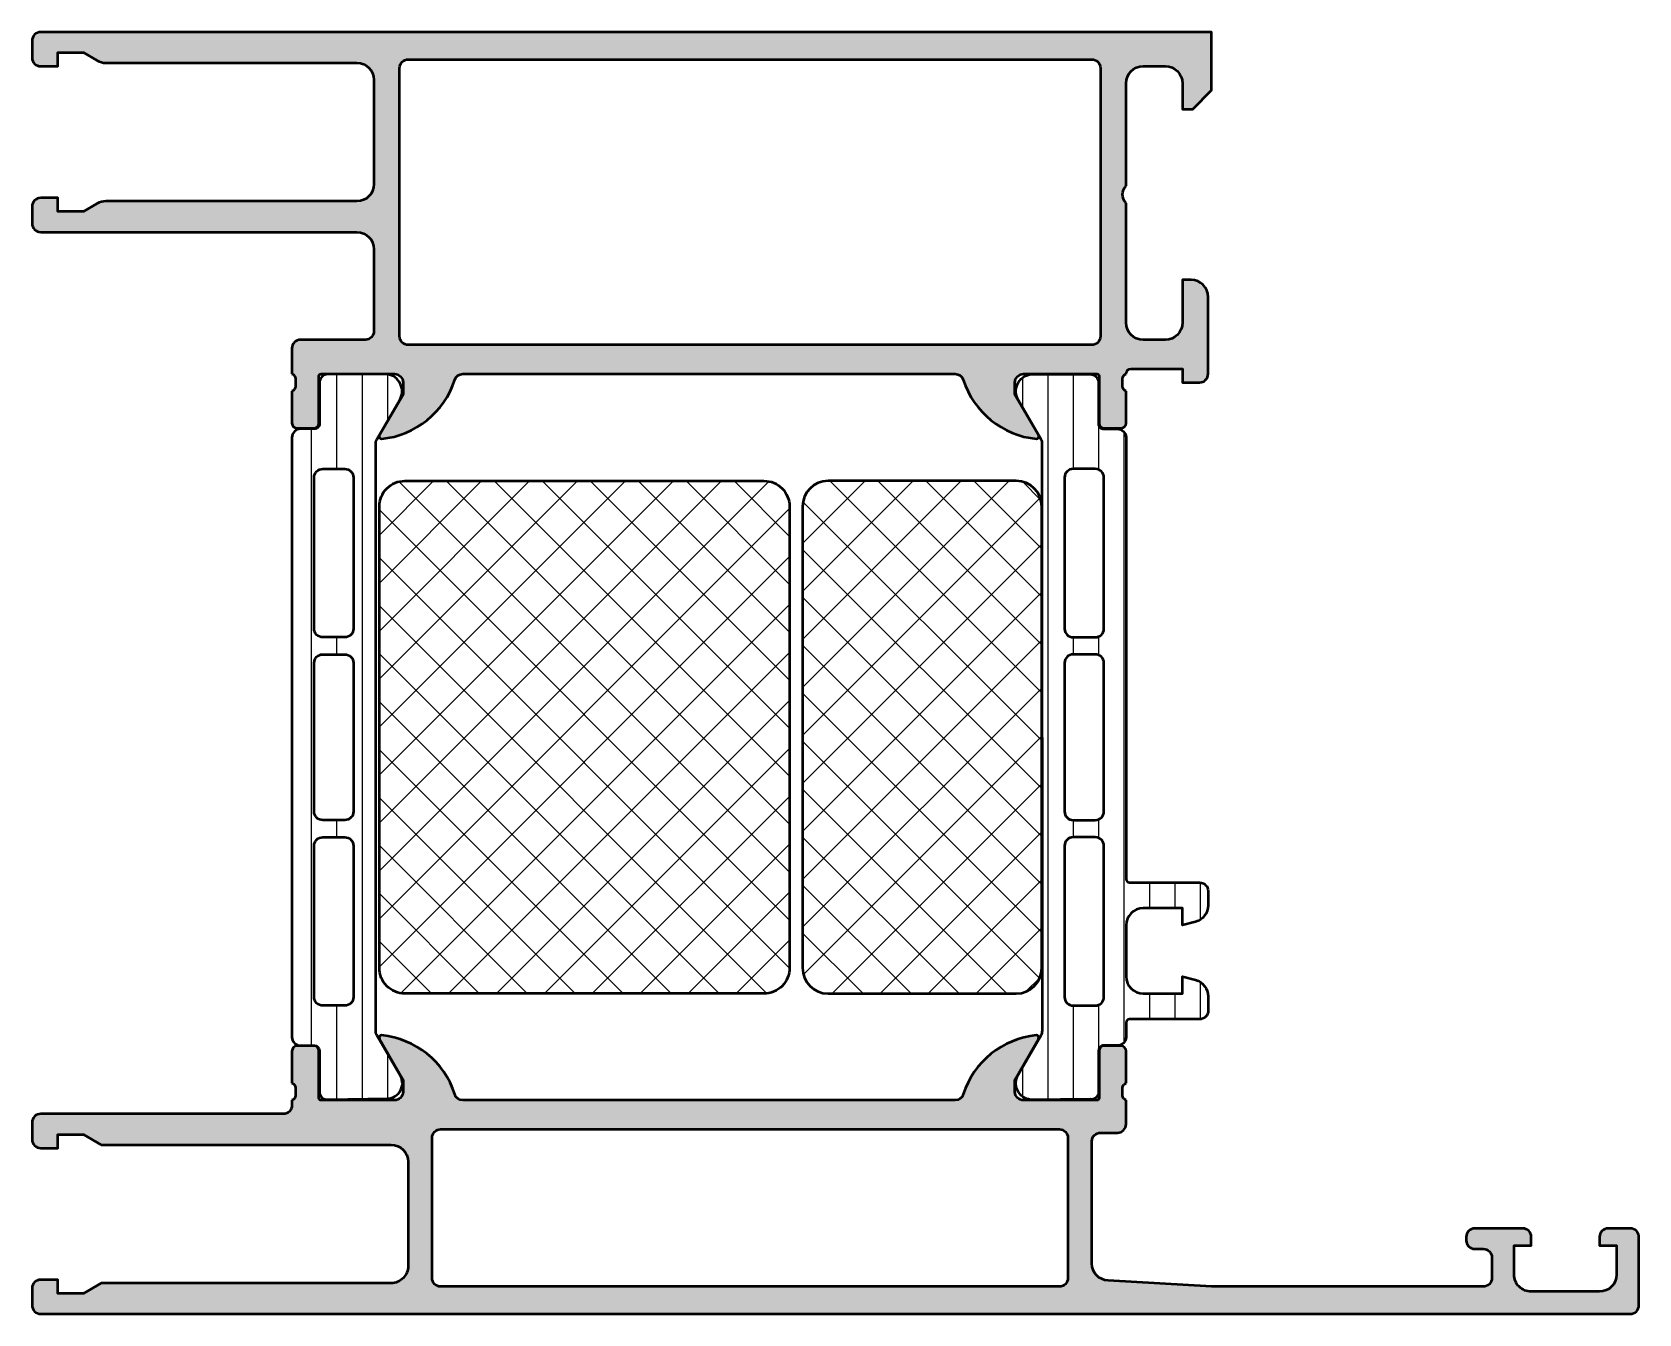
# Model space of a CAD drawing. Extents: x 0 to 94, y 0 to 75.
import ezdxf

# ---------------------------------------------------------------- set-up
doc = ezdxf.new("R2010")
doc.units = 0
for name, color, linetype, lineweight in [('0S-Alu contour', 7, 'Continuous', 50), ('0S-Alu hatch', 252, 'Continuous', 25), ('0S-Plastic contour', 254, 'Continuous', 50), ('0S-Plastic hatch', 253, 'Continuous', 25), ('0S-PT contour', 91, 'Continuous', 50), ('0S-PT hatch', 103, 'Continuous', 25)]:
    doc.layers.add(name, color=color, linetype=linetype, lineweight=lineweight)
pattern_1 = [(135, (0, 0), (-1.403165018917055, -1.403165018917055), []), (225, (0, 0), (1.403165018917055, -1.403165018917055), [])]
pattern_2 = [(90, (0, 0), (-1.4859, 0), [])]

# ---------------------------------------------------------------- blocks, each defined once
blk = doc.blocks.new('357260__A4FB5255_966E_46D0_B3F6_17CEAE4F82CB_')
at = {"layer": '0S-Alu hatch'}
h = blk.add_hatch(color=256, dxfattribs=at)
edge = h.paths.add_edge_path()
edge.add_line((4.038869380950913, 9.900521103067147), (21.00010604243992, 9.899341407937756))
edge.add_ellipse((21.0000070342009, 8.899341586728927), major_axis=(-0.9999998261101462, 0), ratio=1, start_angle=180.0000102452838, end_angle=269.9943272447713, ccw=False)
edge.add_line((22.00000686031103, 8.899341765542825), (22.00000686031106, 2.798895660562276))
edge.add_ellipse((21.00000729045759, 2.798895224249067), major_axis=(-0.9999995698535634, 0), ratio=1, start_angle=89.99363693611849, end_angle=180.0000250084278, ccw=False)
edge.add_line((20.99989623409034, 1.798895660562266), (4.040422916412367, 1.800209585351695))
edge.add_line((4.040422916412367, 1.800209585351695), (3.000076293945298, 1.199558082742441))
edge.add_line((3.000076293945298, 1.199558082742441), (1.500076293945298, 1.199558082742441))
edge.add_line((1.500076293945298, 1.199558082742441), (1.50007629394534, 2.000003639383066))
edge.add_line((1.50007629394534, 2.000003639383066), (0.5001544952392863, 2.000003639383066))
edge.add_arc((0.5001524363444636, 1.500005692770431), 0.4999979466168747, 89.99976406706348, 179.9914926237425)
edge.add_line((0.000154495239272, 1.500079933328468), (-7.62939453267e-05, 0.5000951921174244))
edge.add_arc((0.4999133905990974, 0.5000162139955063), 0.4999896907820965, 179.9909495872428, 269.9924392660816)
edge.add_line((0.4998474121093184, 2.65275666607e-05), (93.49999999999999, 3.6393831238e-06))
edge.add_arc((93.5000036393566, 0.5000000000265069), 0.4999963606566246, 269.9995829574139, 360.0004170428646)
edge.add_line((94, 0.5000036393855716), (94, 4.500003639383123))
edge.add_arc((93.5000036393566, 4.500007278739743), 0.4999963606566237, 359.9995829571354, 450.0004170425845)
edge.add_line((93.49999999999999, 5.000003639383121), (92.19998168945312, 5.000003639383124))
edge.add_arc((92.19996143451638, 4.500054409730404), 0.4999492300630221, 89.9976787195175, 180.0058184440372)
edge.add_line((91.70001220703126, 4.500003639383334), (91.70001220703126, 4.000003639383123))
edge.add_line((91.70001220703126, 4.000003639383123), (92.70001220703125, 4.000003639383123))
edge.add_line((92.70001220703125, 4.000003639383123), (92.70001220703125, 2.300006691140936))
edge.add_ellipse((91.69996902853163, 2.300049869640559), major_axis=(-1.000043179431775, 0), ratio=1, start_angle=90.00247383897681, end_angle=179.9975261609891, ccw=False)
edge.add_line((91.70001220703126, 1.300006691140936), (87.69998168945312, 1.300006691140936))
edge.add_ellipse((87.69996495732359, 2.299959442409575), major_axis=(-0.9999527514086283, 0), ratio=1, start_angle=-0.0027072808267121218, end_angle=90.0009587257033, ccw=False)
edge.add_line((86.70001220703124, 2.300006691141228), (86.70001220703124, 4.000003639383123))
edge.add_line((86.70001220703124, 4.000003639383123), (87.70001220703125, 4.000003639383123))
edge.add_line((87.70001220703125, 4.000003639383123), (87.70001220703125, 4.500003639383123))
edge.add_arc((87.19996347125728, 4.499954903609141), 0.5000487381489269, 0.0055841639549441, 89.99441583599001)
edge.add_line((87.2000122070313, 5.000003639383123), (84.40000534057617, 5.000003639383123))
edge.add_arc((84.39999154059149, 4.500017439367804), 0.4999862002057592, 89.99841859459399, 180.0015814054484)
edge.add_line((83.90000534057619, 4.500003639382748), (83.90000534057619, 4.300006691140934))
edge.add_arc((84.39999245899998, 4.299993809564751), 0.4999871185897545, 179.9985238419079, 270.0014761579309)
edge.add_line((84.40000534057619, 3.800006691140936), (84.89999389648438, 3.800006691140936))
edge.add_ellipse((84.89999115561677, 3.30000395027334), major_axis=(-0.5000027408751083, 0), ratio=1, start_angle=180.0003140784808, end_angle=269.9996859214303, ccw=False)
edge.add_line((85.39999389648439, 3.30000669114015), (85.39999389648438, 2.100002113504203))
edge.add_ellipse((84.89999753584102, 2.099998474147569), major_axis=(-0.4999963606565962, 0), ratio=1, start_angle=89.9995829574155, end_angle=180.0004170428646, ccw=False)
edge.add_line((84.8999938964844, 1.600002113504217), (69, 1.600002113504218))
edge.add_line((69, 1.600002113504218), (62.94295501708984, 1.946118060273932))
edge.add_ellipse((63.00000535189692, 2.94449472423783), major_axis=(-1.000005351910319, 0), ratio=1, start_angle=0.0002969083017205776, end_angle=86.72949836411948, ccw=False)
edge.add_line((62.00000000000002, 2.944489542182657), (62, 10.10000211350422))
edge.add_ellipse((62.49999712736819, 10.10000498613602), major_axis=(-0.4999971273764486, 0), ratio=1, start_angle=-90.0003291812489, end_angle=0.0003291815056059022, ccw=False)
edge.add_line((62.5, 10.60000211350422), (63.5, 10.60000211350422))
edge.add_arc((63.5, 11.10000211350422), 0.5, 270, 360)
edge.add_line((64, 11.10000211350422), (64, 12.49999999999998))
edge.add_ellipse((64.07883644654306, 12.76752059199311), major_axis=(-0.278895056327449, 0), ratio=1, start_angle=-1.16458937409692, end_angle=73.58012358050422, ccw=False)
edge.add_line((63.799999, 12.77318899999148), (63.799999, 13.22678299999146))
edge.add_ellipse((64.07886709564318, 13.23244365946855), major_axis=(-0.278925541737158, 0), ratio=1, start_angle=-73.57540544464263, end_angle=1.1628700728909962, ccw=False)
edge.add_line((64, 13.49998699999149), (64, 15.37999799999999))
edge.add_arc((63.7, 15.37999799999999), 0.2999999999999971, 0, 90)
edge.add_line((63.7, 15.67999799999999), (62.72002568095721, 15.67999799999999))
edge.add_arc((62.72002568095722, 15.37999799999999), 0.3000000000000043, 90.00000000000136, 180)
edge.add_line((62.4200256809572, 15.37999799999999), (62.42002568095722, 12.61999999999999))
edge.add_ellipse((62.30002568095723, 12.62), major_axis=(-0.1199999999999974, 0), ratio=1, start_angle=89.9999999999967, end_angle=180, ccw=False)
edge.add_line((62.30002568095722, 12.5), (58, 12.5))
edge.add_ellipse((58.00000000000001, 13.00000000000001), major_axis=(-0.5000000000000142, 0), ratio=1, start_angle=0, end_angle=89.9999999999992, ccw=False)
edge.add_line((57.5, 13), (57.5, 13.70000000000001))
edge.add_line((57.5, 13.70000000000001), (58.88149545762238, 16.09282032302755))
edge.add_arc((58.76188021535171, 16.16188021535169), 0.1381197846482996, 330.0000000000029, 455.6225775507981)
edge.add_arc((59.23822324117374, 11.3233911381523), 4.999999999999877, 95.62257755079285, 162.2515836439293)
edge.add_ellipse((53.99999999999994, 13.00000000000011), major_axis=(-0.50000000000012, 0), ratio=1, start_angle=90.00000000000648, end_angle=162.2515836439346, ccw=False)
edge.add_line((53.99999999999999, 12.5), (25.20000000000002, 12.5))
edge.add_ellipse((25.20000000000002, 13.00000000000002), major_axis=(-0.5000000000000214, 0), ratio=1, start_angle=17.74841635606998, end_angle=90, ccw=False)
edge.add_arc((19.96177675882622, 11.32339113815219), 4.999999999999974, 17.74841635607035, 84.3774224492069)
edge.add_arc((20.4381197846483, 16.16188021535169), 0.1381197846482907, 84.37742244921162, 209.9999999999979)
edge.add_line((20.31850454237764, 16.09282032302755), (21.69999999999999, 13.70000000000001))
edge.add_line((21.69999999999999, 13.70000000000001), (21.7, 12.99999999999998))
edge.add_ellipse((21.2, 13), major_axis=(-0.4999999999999965, 0), ratio=1, start_angle=89.9999999999996, end_angle=180, ccw=False)
edge.add_line((21.2, 12.5), (16.89997431904284, 12.5))
edge.add_ellipse((16.89997431904284, 12.62000000000003), major_axis=(-0.1200000000000294, 0), ratio=1, start_angle=0, end_angle=90.0000000000017, ccw=False)
edge.add_line((16.7799743190428, 12.62000000000003), (16.77997431904279, 15.37999800000003))
edge.add_arc((16.47997431904281, 15.37999800000005), 0.2999999999999812, 0, 89.99999999999729)
edge.add_line((16.47997431904282, 15.67999800000003), (15.50000000000001, 15.67999800000003))
edge.add_arc((15.50000000000002, 15.37999800000002), 0.3000000000000078, 90.00000000000205, 180)
edge.add_line((15.20000000000002, 15.37999800000002), (15.20000000000002, 13.49998699999154))
edge.add_ellipse((15.12113290435683, 13.23244365946857), major_axis=(-0.2789255417371746, 0), ratio=1, start_angle=178.8371299271123, end_angle=253.5754054446443, ccw=False)
edge.add_line((15.40000100000003, 13.22678299999151), (15.400001, 12.77318899999148))
edge.add_ellipse((15.12116355345699, 12.7675205919931), major_axis=(-0.2788950563273953, 0), ratio=1, start_angle=106.41987641949291, end_angle=181.1645893740988, ccw=False)
edge.add_line((15.20000000000003, 12.50000000000002), (15.20000000000002, 12.20058710806897))
edge.add_ellipse((14.70000000000001, 12.20058710806896), major_axis=(-0.5, 0), ratio=1, start_angle=89.99366232888048, end_angle=180, ccw=False)
edge.add_line((14.69994469338615, 11.70058711112778), (0.5001258850097515, 11.70215779892896))
edge.add_arc((0.5000660274673143, 11.2021528101759), 0.5000049923359517, 89.99314089936215, 179.9994283362198)
edge.add_line((6.103515625e-05, 11.2021577989333), (7.62939453125e-05, 10.20033628098462))
edge.add_arc((0.5000762471080691, 10.20033623414739), 0.4999999531627588, 179.9999946681853, 270.00000536715)
edge.add_line((0.5000762939452841, 9.700336280984631), (1.500076293945312, 9.70033628098463))
edge.add_line((1.500076293945312, 9.70033628098463), (1.500076293945312, 10.50026303879713))
edge.add_line((1.500076293945312, 10.50026303879713), (3.000076293945284, 10.50026303879713))
edge.add_line((3.000076293945284, 10.50026303879713), (4.038869380950913, 9.900521103067147))
edge = h.paths.add_edge_path()
edge.add_ellipse((23.90000360620952, 10.30000193437813), major_axis=(-0.4999971273764681, 0), ratio=1, start_angle=-90.000329181246, end_angle=0.0003291815056059022, ccw=False)
edge.add_line((23.9000064788413, 10.79999906174635), (60.0999870300293, 10.79999906174641))
edge.add_ellipse((60.09998990266109, 10.3000019343782), major_axis=(-0.4999971273764557, 0), ratio=1, start_angle=179.9996708184945, end_angle=270.00032918124725, ccw=False)
edge.add_line((60.59998703002929, 10.29999906174415), (60.59998703002929, 2.100009742898748))
edge.add_ellipse((60.09998990266108, 2.100006870266958), major_axis=(-0.4999971273764623, 0), ratio=1, start_angle=89.99967081875349, end_angle=180.0003291815056, ccw=False)
edge.add_line((60.0999870300293, 1.600009742898748), (23.9000064788413, 1.600009742898691))
edge.add_ellipse((23.90000360620951, 2.100006870266895), major_axis=(-0.4999971273764557, 0), ratio=1, start_angle=-0.0003291815056059022, end_angle=90.00032918124731, ccw=False)
edge.add_line((23.40000647884131, 2.100009742900946), (23.40000647884131, 10.29999906174408))
at = {"layer": '0S-Alu contour', "color": 7}
for points in [[(20.31850454237764, 16.09282032302755), (21.69999999999999, 13.70000000000001), (21.7, 12.99999999999998)], [(57.5, 13), (57.5, 13.70000000000001), (58.88149545762238, 16.09282032302755)], [(15.20000000000002, 15.37999800000002), (15.20000000000002, 13.49998699999154)], [(16.47997431904282, 15.67999800000003), (15.50000000000001, 15.67999800000003)], [(16.7799743190428, 12.62000000000003), (16.77997431904279, 15.37999800000003)], [(62.4200256809572, 15.37999799999999), (62.42002568095722, 12.61999999999999)], [(63.7, 15.67999799999999), (62.72002568095721, 15.67999799999999)], [(64, 13.49998699999149), (64, 15.37999799999999)], [(15.40000100000003, 13.22678299999151), (15.400001, 12.77318899999148)], [(63.799999, 12.77318899999148), (63.799999, 13.22678299999146)], [(15.20000000000003, 12.50000000000002), (15.20000000000002, 12.20058710806897)], [(21.2, 12.5), (16.89997431904284, 12.5)], [(53.99999999999999, 12.5), (25.20000000000002, 12.5)], [(62.30002568095722, 12.5), (58, 12.5)], [(64, 11.10000211350422), (64, 12.49999999999998)], [(14.69994469338615, 11.70058711112778), (0.5001258850097515, 11.70215779892896)], [(6.103515625e-05, 11.2021577989333), (7.62939453125e-05, 10.20033628098462)], [(0.5000762939452841, 9.700336280984631), (1.500076293945312, 9.70033628098463), (1.500076293945312, 10.50026303879713), (3.000076293945284, 10.50026303879713), (4.038869380950913, 9.900521103067147)], [(23.9000064788413, 10.79999906174635), (60.0999870300293, 10.79999906174641)], [(62.5, 10.60000211350422), (63.5, 10.60000211350422)], [(4.038869380950913, 9.900521103067147), (21.00010604243992, 9.899341407937756)], [(23.40000647884131, 2.100009742900946), (23.40000647884131, 10.29999906174408)], [(60.59998703002929, 10.29999906174415), (60.59998703002929, 2.100009742898748)], [(62.00000000000002, 2.944489542182657), (62, 10.10000211350422)], [(22.00000686031103, 8.899341765542825), (22.00000686031106, 2.798895660562276)], [(87.2000122070313, 5.000003639383123), (84.40000534057617, 5.000003639383123)], [(93.49999999999999, 5.000003639383121), (92.19998168945312, 5.000003639383124)], [(83.90000534057619, 4.500003639382748), (83.90000534057619, 4.300006691140934)], [(84.40000534057619, 3.800006691140936), (84.89999389648438, 3.800006691140936)], [(86.70001220703124, 2.300006691141228), (86.70001220703124, 4.000003639383123), (87.70001220703125, 4.000003639383123), (87.70001220703125, 4.500003639383123)], [(91.70001220703126, 4.500003639383334), (91.70001220703126, 4.000003639383123), (92.70001220703125, 4.000003639383123), (92.70001220703125, 2.300006691140936)], [(94, 0.5000036393855716), (94, 4.500003639383123)], [(85.39999389648439, 3.30000669114015), (85.39999389648438, 2.100002113504203)], [(20.99989623409034, 1.798895660562266), (4.040422916412367, 1.800209585351695), (3.000076293945298, 1.199558082742441), (1.500076293945298, 1.199558082742441), (1.50007629394534, 2.000003639383066), (0.5001544952392863, 2.000003639383066)], [(84.8999938964844, 1.600002113504217), (69, 1.600002113504218), (62.94295501708984, 1.946118060273932)], [(0.000154495239272, 1.500079933328468), (-7.62939453267e-05, 0.5000951921174244)], [(60.0999870300293, 1.600009742898748), (23.9000064788413, 1.600009742898691)], [(91.70001220703126, 1.300006691140936), (87.69998168945312, 1.300006691140936)], [(0.4998474121093184, 2.65275666607e-05), (93.49999999999999, 3.6393831238e-06)]]:
    blk.add_lwpolyline(points, dxfattribs=at)
for centre, radius, start, end in [((20.4381197846483, 16.16188021535169), 0.1381197846482907, 84.37742244921162, 209.9999999999979), ((19.96177675882622, 11.32339113815219), 4.999999999999974, 17.74841635607035, 84.3774224492069), ((59.23822324117374, 11.3233911381523), 4.999999999999877, 95.62257755079285, 162.2515836439293), ((58.76188021535171, 16.16188021535169), 0.1381197846482996, 330.0000000000029, 95.62257755079821), ((15.50000000000002, 15.37999800000002), 0.3000000000000078, 90.00000000000205, 180), ((16.47997431904281, 15.37999800000005), 0.2999999999999812, 0, 89.99999999999729), ((62.72002568095722, 15.37999799999999), 0.3000000000000043, 90.00000000000136, 180), ((63.7, 15.37999799999999), 0.2999999999999971, 0, 90), ((0.5000660274673143, 11.2021528101759), 0.5000049923359517, 89.99314089936215, 179.9994283362198), ((63.5, 11.10000211350422), 0.5, 270, 0), ((0.5000762471080691, 10.20033623414739), 0.4999999531627588, 179.9999946681853, 270.00000536715), ((84.39999154059149, 4.500017439367804), 0.4999862002057592, 89.99841859459399, 180.0015814054484), ((87.19996347125728, 4.499954903609141), 0.5000487381489269, 0.0055841639549441, 89.99441583599001), ((92.19996143451638, 4.500054409730404), 0.4999492300630221, 89.9976787195175, 180.0058184440372), ((93.5000036393566, 4.500007278739743), 0.4999963606566237, 359.9995829571354, 90.00041704258453), ((84.39999245899998, 4.299993809564751), 0.4999871185897545, 179.9985238419079, 270.0014761579309), ((0.5001524363444636, 1.500005692770431), 0.4999979466168747, 89.99976406706348, 179.9914926237425), ((0.4999133905990974, 0.5000162139955063), 0.4999896907820965, 179.9909495872428, 269.9924392660816), ((93.5000036393566, 0.5000000000265069), 0.4999963606566246, 269.9995829574139, 0.0004170428646345)]:
    blk.add_arc(centre, radius, start, end, dxfattribs=at)
at = {"layer": '0S-Alu contour', "color": 7, "extrusion": (0, 0, -1)}
for centre, radius, start, end in [((-15.12113290435683, 13.23244365946857), 0.2789255417371746, 106.4245945553557, 181.1628700728878), ((-64.07886709564318, 13.23244365946855), 0.2789255417371581, 358.837129927109, 73.57540544464266), ((-15.12116355345699, 12.7675205919931), 0.2788950563273953, 178.8354106259012, 253.5801235805071), ((-16.89997431904284, 12.62000000000003), 0.1200000000000294, 269.9999999999983, 0), ((-21.2, 13), 0.4999999999999965, 180, 270.0000000000004), ((-25.20000000000002, 13.00000000000002), 0.5000000000000214, 270, 342.25158364393), ((-53.99999999999994, 13.00000000000011), 0.50000000000012, 197.7484163560654, 269.9999999999935), ((-58.00000000000001, 13.00000000000001), 0.5000000000000142, 270.0000000000008, 0), ((-62.30002568095723, 12.62), 0.1199999999999974, 180, 270.0000000000033), ((-64.07883644654306, 12.76752059199311), 0.278895056327449, 286.4198764194958, 1.164589374096924), ((-14.70000000000001, 12.20058710806896), 0.5, 180, 270.0063376711195), ((-23.90000360620952, 10.30000193437813), 0.4999971273764681, 359.9996708184944, 90.00032918124607), ((-60.09998990266109, 10.3000019343782), 0.4999971273764557, 89.99967081875272, 180.0003291815056), ((-62.49999712736819, 10.10000498613602), 0.4999971273764486, 359.9996708184944, 90.00032918124892), ((-21.0000070342009, 8.899341586728927), 0.9999998261101462, 90.00567275522874, 179.9999897547162), ((-84.89999115561677, 3.30000395027334), 0.5000027408751083, 90.00031407856972, 179.9996859215192), ((-63.00000535189692, 2.94449472423783), 1.000005351910319, 273.2705016358805, 359.9997030916983), ((-21.00000729045759, 2.798895224249067), 0.9999995698535634, 179.9999749915722, 270.0063630638815), ((-23.90000360620951, 2.100006870266895), 0.4999971273764557, 269.9996708187527, 0.0003291815055843), ((-60.09998990266108, 2.100006870266958), 0.4999971273764623, 179.9996708184944, 270.0003291812465), ((-84.89999753584102, 2.099998474147569), 0.4999963606565962, 179.9995829571354, 270.0004170425845), ((-87.69996495732359, 2.299959442409575), 0.9999527514086283, 269.9990412742967, 0.0027072808266599), ((-91.69996902853163, 2.300049869640559), 1.000043179431775, 180.002473839011, 269.9975261610232)]:
    blk.add_arc(centre, radius, start, end, dxfattribs=at)
blk = doc.blocks.new('368590__5CC6B94D_1B28_44FD_9995_89C2002C44AF_')
at = {"layer": '0S-PT hatch'}
h = blk.add_hatch(dxfattribs=at)
h.set_pattern_fill('ANSI37', color=256, scale=0.625, angle=90, style=0)
h.set_pattern_definition(pattern_1)
edge = h.paths.add_edge_path()
edge.add_arc((46.57050827936724, 47.2411992391158), 1.5, 90, 180)
edge.add_line((45.07050827936724, 47.2411992391158), (45.07050827936723, 20.24119923911581))
edge.add_arc((46.57050827936723, 20.24119923911581), 1.5, 180, 269.9999999999997)
edge.add_line((46.57050827936722, 18.74119923911581), (57.57050827936723, 18.74119923911581))
edge.add_arc((57.57050827936723, 20.24119923911581), 1.5, 270, 360)
edge.add_line((59.07050827936722, 20.24119923911581), (59.07050827936724, 47.2411992391158))
edge.add_arc((57.57050827936724, 47.2411992391158), 1.5, 0, 90)
edge.add_line((57.57050827936724, 48.74119923911581), (46.57050827936724, 48.74119923911581))
at = {"layer": '0S-PT contour', "color": 7}
for points in [[(57.57050827936724, 48.74119923911581), (46.57050827936724, 48.74119923911581)], [(45.07050827936724, 47.2411992391158), (45.07050827936723, 20.24119923911581)], [(59.07050827936722, 20.24119923911581), (59.07050827936724, 47.2411992391158)], [(46.57050827936722, 18.74119923911581), (57.57050827936723, 18.74119923911581)]]:
    blk.add_lwpolyline(points, dxfattribs=at)
for centre, start, end in [((46.57050827936724, 47.2411992391158), 90, 180), ((57.57050827936724, 47.2411992391158), 0, 90), ((46.57050827936723, 20.24119923911581), 180, 269.9999999999997), ((57.57050827936723, 20.24119923911581), 270, 0)]:
    blk.add_arc(centre, 1.5, start, end, dxfattribs=at)
blk = doc.blocks.new('368590__EF65EF13_370C_464D_9331_A983956E9C35_')
at = {"layer": '0S-PT hatch'}
h = blk.add_hatch(dxfattribs=at)
h.set_pattern_fill('ANSI37', color=256, scale=0.625, angle=90, style=0)
h.set_pattern_definition(pattern_1)
edge = h.paths.add_edge_path()
edge.add_ellipse((42.81258812723809, 47.24133491530959), major_axis=(-1.499999999999992, 0), ratio=1, start_angle=180, end_angle=270.0000000000003, ccw=False)
edge.add_line((44.31258812723808, 47.24133491530958), (44.31258812723808, 20.24133491530958))
edge.add_ellipse((42.81258812723809, 20.24133491530957), major_axis=(-1.499999999999992, 0), ratio=1, start_angle=89.99999999999977, end_angle=180, ccw=False)
edge.add_line((42.81258812723808, 18.74133491530958), (21.81258812723809, 18.74133491530958))
edge.add_ellipse((21.81258812723808, 20.24133491530958), major_axis=(-1.499999999999996, 0), ratio=1, start_angle=0, end_angle=90.00000000000028, ccw=False)
edge.add_line((20.31258812723809, 20.24133491530958), (20.31258812723809, 47.24133491530958))
edge.add_ellipse((21.81258812723808, 47.24133491530959), major_axis=(-1.499999999999996, 0), ratio=1, start_angle=269.9999999999999, end_angle=360, ccw=False)
edge.add_line((21.81258812723809, 48.74133491530958), (42.81258812723808, 48.74133491530958))
at = {"layer": '0S-PT contour', "color": 7}
for points in [[(21.81258812723809, 48.74133491530958), (42.81258812723808, 48.74133491530958)], [(20.31258812723809, 20.24133491530958), (20.31258812723809, 47.24133491530958)], [(44.31258812723808, 47.24133491530958), (44.31258812723808, 20.24133491530958)], [(42.81258812723808, 18.74133491530958), (21.81258812723809, 18.74133491530958)]]:
    blk.add_lwpolyline(points, dxfattribs=at)
at = {"layer": '0S-PT contour', "color": 7, "extrusion": (0, 0, -1)}
for centre, radius, start, end in [((-21.81258812723808, 47.24133491530959), 1.499999999999996, 0, 90.00000000000014), ((-42.81258812723809, 47.24133491530959), 1.499999999999992, 89.99999999999973, 180), ((-21.81258812723808, 20.24133491530958), 1.499999999999996, 269.9999999999997, 0), ((-42.81258812723809, 20.24133491530957), 1.499999999999992, 180, 270.0000000000002)]:
    blk.add_arc(centre, radius, start, end, dxfattribs=at)
blk = doc.blocks.new('284033__F4D7716F_2284_4CAC_AF39_E7D9F0B837EB___C6486B02_60DB_47A0_9183_32849407A841_')
at = {"layer": '0S-Plastic hatch'}
h = blk.add_hatch(dxfattribs=at)
h.set_pattern_fill('ANSI31', color=256, scale=0.4680000000000001, angle=45, style=0)
h.set_pattern_definition(pattern_2)
edge = h.paths.add_edge_path()
edge.add_line((64.00000000023793, 51.28260840990328), (64.000022921558, 25.44125658823258))
edge.add_arc((64.20416178718003, 25.44537538707199), 0.2041804127758777, 181.155868943833, 269.5149389343164)
edge.add_line((64.20243323428488, 25.24120229122874), (68.30243323427302, 25.24120229122874))
edge.add_ellipse((68.30243323427302, 24.7412022912288), major_axis=(-0.4999999999999432, 0), ratio=1, start_angle=180, end_angle=270, ccw=False)
edge.add_line((68.80243323427298, 24.7412022912288), (68.80243323427298, 23.91045306784115))
edge.add_ellipse((67.80243323427291, 23.91045306784115), major_axis=(-1.000000000000071, 0), ratio=1, start_angle=104.9999999990662, end_angle=180, ccw=False)
edge.add_line((68.0612522793597, 22.9445272415478), (67.30243323427304, 22.74120229122873))
edge.add_line((67.30243323427304, 22.74120229122873), (67.30243323427304, 23.74120229122874))
edge.add_line((67.30243323427304, 23.74120229122874), (65.00243323428515, 23.74120229122874))
edge.add_arc((65.00414226812572, 22.73707631855115), 1.004127427074068, 90.09751797505582, 179.7701403217094)
edge.add_line((64.000022921558, 22.74110467439492), (64.000022921558, 19.7412263202546))
edge.add_arc((65.00414248000591, 19.74532877543037), 1.00412793895802, 180.2340877213157, 269.9024699846241)
edge.add_line((65.00243323428373, 18.74120229122873), (67.30243323427304, 18.74120229122873))
edge.add_line((67.30243323427304, 18.74120229122873), (67.30243323427315, 19.74120229122868))
edge.add_line((67.30243323427315, 19.74120229122868), (68.06125227939552, 19.53787734086995))
edge.add_ellipse((67.80243323427312, 18.57195151458675), major_axis=(-0.9999999999994756, 0), ratio=1, start_angle=180, end_angle=254.9999999988132, ccw=False)
edge.add_line((68.8024332342726, 18.57195151458676), (68.80243323427304, 17.74120229122901))
edge.add_ellipse((68.30243323427305, 17.74120229122872), major_axis=(-0.4999999999999858, 0), ratio=1, start_angle=89.9999999999983, end_angle=180, ccw=False)
edge.add_line((68.30243323427302, 17.24120229122873), (64.20243323428467, 17.24120229122873))
edge.add_arc((64.20243323428467, 17.04120229122874), 0.1999999999999886, 90, 180)
edge.add_line((64.00243323428468, 17.04120229122874), (64.00111268929474, 16.20013004610026))
edge.add_ellipse((63.50111536862897, 16.20010925689816), major_axis=(-0.4999973210979703, 0), ratio=1, start_angle=90.00202407690739, end_angle=180.0023822798489, ccw=False)
edge.add_line((63.5011330319375, 15.70011193611218), (62.69079973539073, 15.7000833096297))
edge.add_arc((62.69081033343268, 15.4000833098169), 0.2999999999999891, 90.00202407691583, 180.010000035117)
edge.add_line((62.39081033800198, 15.40003094975573), (62.39122921384227, 13.00007407424417))
edge.add_ellipse((61.97659716172894, 12.9646983153136), major_axis=(-0.4161384180289393, 0), ratio=1, start_angle=78.16486295744693, end_angle=184.8765766956544, ccw=False)
edge.add_line((61.89124870744702, 12.55740625264687), (58.41470721164117, 12.53353835338623))
edge.add_ellipse((58.51640972991909, 13.49265406356741), major_axis=(-0.9644927929955835, 0), ratio=1, start_angle=-33.883052229512316, end_angle=83.94710035777553, ccw=False)
edge.add_line((57.71570977789661, 14.03035838247476), (59.03409677568366, 16.31406298372988))
edge.add_arc((58.60107500404299, 16.56404727380663), 0.5000000000000082, 330.0020786985418, 360.0018117434856)
edge.add_line((59.10107500379303, 16.56406308425114), (59.09998869139982, 50.91833079431191))
edge.add_arc((58.59998869164975, 50.91831498386867), 0.5000000000000445, 0.0018117430833341, 30.00207189723037)
edge.add_line((59.03299235290179, 51.16833064206307), (57.71443992344533, 53.45193973131252))
edge.add_ellipse((58.55567298966564, 53.99260512706296), major_axis=(-0.9999960709244813, 0), ratio=1, start_angle=-81.81631665021422, end_angle=32.72909139772082, ccw=False)
edge.add_line((58.41332648878386, 54.98241804653366), (61.88987052002935, 54.98254469409654))
edge.add_ellipse((61.88988873445959, 54.48254871698272), major_axis=(-0.4999959774455875, 0), ratio=1, start_angle=179.9941505605964, end_angle=270.00208723675064, ccw=False)
edge.add_line((62.38988470929951, 54.48249767140499), (62.38963969245169, 52.08260728859734))
edge.add_arc((62.68963969088822, 52.08257666045133), 0.3000000000000021, 179.9941504549235, 270.0020240769159)
edge.add_line((62.68965028893017, 51.78257666063853), (63.49998501583147, 51.7826052871865))
edge.add_ellipse((63.50000267914015, 51.28260796640052), major_axis=(-0.4999973210979738, 0), ratio=1, start_angle=180.0000508192582, end_angle=270.0020240769245, ccw=False)
edge = h.paths.add_edge_path()
edge.add_line((62.70055130142632, 40.0911960477475), (62.70055130142631, 48.9411899405362))
edge.add_arc((62.20055129933868, 48.9411899405362), 0.5000000020876314, 0, 90)
edge.add_line((62.20055129933868, 49.44118994262383), (60.90054062027395, 49.44118994234917))
edge.add_arc((60.90053698091733, 48.94119358170581), 0.4999963606566104, 89.99958295741548, 180)
edge.add_line((60.40054062026072, 48.94119358170581), (60.40054062026073, 40.0911924065081))
edge.add_arc((60.90053698091724, 40.0911924065081), 0.4999963606565033, 180, 269.9999999878949)
edge.add_line((60.9005369808116, 39.5911960458516), (62.20055129926903, 39.5911960455902))
edge.add_arc((62.20055129926901, 40.0911960477475), 0.5000000021573073, 270.0000000000017, 360)
edge = h.paths.add_edge_path()
edge.add_line((62.70055130141593, 29.39118994304763), (62.70055130141595, 38.09119604656331))
edge.add_arc((62.20055130141594, 38.09119604656331), 0.5000000000000071, 0, 90.00000000119446)
edge.add_line((62.20055130140552, 38.59119604656331), (60.9005406202636, 38.5911960465633))
edge.add_arc((60.9005406202636, 38.09119604656329), 0.5000000000000142, 90, 180)
edge.add_line((60.40054062026358, 38.09119604656329), (60.40054062026358, 29.39118994304763))
edge.add_arc((60.90054062026357, 29.39118994304763), 0.4999999999999894, 180, 270.0000000000008)
edge.add_line((60.90054062026358, 28.89118994304764), (62.20055130141593, 28.89118994304763))
edge.add_arc((62.20055130141593, 29.39118994304763), 0.5, 270, 360)
edge = h.paths.add_edge_path()
edge.add_line((62.70055130141593, 18.54118078777423), (62.70055130141592, 27.39118994123467))
edge.add_arc((62.20055129932831, 27.39118994123467), 0.5000000020876172, 0, 90)
edge.add_line((62.20055129932831, 27.89118994332229), (60.90054062026359, 27.89118994304762))
edge.add_arc((60.90053698090691, 27.3911935824043), 0.4999963606565672, 89.99958295740817, 180)
edge.add_line((60.40054062025034, 27.3911935824043), (60.40054062026358, 18.54121130535236))
edge.add_arc((60.90055587905264, 18.54121130535236), 0.500015258789052, 180, 270.0000000000008)
edge.add_line((60.90055587905265, 18.04119604656331), (62.200566560205, 18.0411960465633))
edge.add_arc((62.200566560205, 18.54118078777423), 0.4999847412109304, 270, 360)
at = {"layer": '0S-Alu contour', "color": 7}
for points in [[(60.40054062026072, 48.94119358170581), (60.40054062026073, 40.0911924065081)], [(62.20055129933868, 49.44118994262383), (60.90054062027395, 49.44118994234917)], [(62.70055130142632, 40.0911960477475), (62.70055130142631, 48.9411899405362)], [(60.9005369808116, 39.5911960458516), (62.20055129926903, 39.5911960455902)], [(62.20055130140552, 38.59119604656331), (60.9005406202636, 38.5911960465633)], [(60.40054062026358, 38.09119604656329), (60.40054062026358, 29.39118994304763)], [(62.70055130141593, 29.39118994304763), (62.70055130141595, 38.09119604656331)], [(60.90054062026358, 28.89118994304764), (62.20055130141593, 28.89118994304763)], [(60.40054062025034, 27.3911935824043), (60.40054062026358, 18.54121130535236)], [(62.20055129932831, 27.89118994332229), (60.90054062026359, 27.89118994304762)], [(62.70055130141593, 18.54118078777423), (62.70055130141592, 27.39118994123467)], [(60.90055587905265, 18.04119604656331), (62.200566560205, 18.0411960465633)]]:
    blk.add_lwpolyline(points, dxfattribs=at)
for centre, radius, start, end in [((60.90053698091733, 48.94119358170581), 0.4999963606566104, 89.99958295741548, 180), ((62.20055129933868, 48.9411899405362), 0.5000000020876314, 0, 90), ((60.90053698091724, 40.0911924065081), 0.4999963606565033, 180, 269.9999999878949), ((62.20055129926901, 40.0911960477475), 0.5000000021573073, 270.0000000000017, 0), ((60.9005406202636, 38.09119604656329), 0.5000000000000142, 90, 180), ((62.20055130141594, 38.09119604656331), 0.5000000000000071, 0, 90.00000000119446), ((60.90054062026357, 29.39118994304763), 0.4999999999999894, 180, 270.0000000000008), ((62.20055130141593, 29.39118994304763), 0.5, 270, 0), ((60.90053698090691, 27.3911935824043), 0.4999963606565672, 89.99958295740817, 180), ((62.20055129932831, 27.39118994123467), 0.5000000020876172, 0, 90), ((60.90055587905264, 18.54121130535236), 0.500015258789052, 180, 270.0000000000008), ((62.200566560205, 18.54118078777423), 0.4999847412109304, 270, 0)]:
    blk.add_arc(centre, radius, start, end, dxfattribs=at)
at = {"layer": '0S-Plastic contour', "color": 7}
for points in [[(58.41332648878386, 54.98241804653366), (61.88987052002935, 54.98254469409654)], [(62.38988470929951, 54.48249767140499), (62.38963969245169, 52.08260728859734)], [(59.03299235290179, 51.16833064206307), (57.71443992344533, 53.45193973131252)], [(62.68965028893017, 51.78257666063853), (63.49998501583147, 51.7826052871865)], [(59.10107500379303, 16.56406308425114), (59.09998869139982, 50.91833079431191)], [(64.00000000023793, 51.28260840990328), (64.000022921558, 25.44125658823258)], [(64.20243323428488, 25.24120229122874), (68.30243323427302, 25.24120229122874)], [(68.80243323427298, 24.7412022912288), (68.80243323427298, 23.91045306784115)], [(68.0612522793597, 22.9445272415478), (67.30243323427304, 22.74120229122873), (67.30243323427304, 23.74120229122874), (65.00243323428515, 23.74120229122874)], [(64.000022921558, 22.74110467439492), (64.000022921558, 19.7412263202546)], [(65.00243323428373, 18.74120229122873), (67.30243323427304, 18.74120229122873), (67.30243323427315, 19.74120229122868), (68.06125227939552, 19.53787734086995)], [(68.8024332342726, 18.57195151458676), (68.80243323427304, 17.74120229122901)], [(64.00243323428468, 17.04120229122874), (64.00111268929474, 16.20013004610026)], [(68.30243323427302, 17.24120229122873), (64.20243323428467, 17.24120229122873)], [(57.71570977789661, 14.03035838247476), (59.03409677568366, 16.31406298372988)], [(62.39081033800198, 15.40003094975573), (62.39122921384227, 13.00007407424417)], [(63.5011330319375, 15.70011193611218), (62.69079973539073, 15.7000833096297)], [(61.89124870744702, 12.55740625264687), (58.41470721164117, 12.53353835338623)]]:
    blk.add_lwpolyline(points, dxfattribs=at)
at = {"layer": '0S-Plastic contour', "color": 7, "extrusion": (0, 0, -1)}
for centre, radius, start, end in [((-58.55567298966564, 53.99260512706296), 0.9999960709244813, 327.2709086022792, 81.81631665021425), ((-61.88988873445959, 54.48254871698272), 0.4999959774455876, 89.99791276324936, 180.0058494394036), ((-63.50000267914015, 51.28260796640052), 0.4999973210979738, 89.99797592307549, 179.9999491807418), ((-68.30243323427302, 24.7412022912288), 0.4999999999999432, 90, 180), ((-67.80243323427291, 23.91045306784115), 1.000000000000071, 180, 255.0000000009338), ((-67.80243323427312, 18.57195151458675), 0.9999999999994756, 105.0000000011868, 180), ((-68.30243323427305, 17.74120229122872), 0.4999999999999858, 180, 270.0000000000017), ((-63.50111536862897, 16.20010925689816), 0.4999973210979703, 179.9976177201511, 269.9979759230926), ((-58.51640972991909, 13.49265406356741), 0.9644927929955835, 276.0528996422245, 33.88305222951232), ((-61.97659716172894, 12.9646983153136), 0.4161384180289393, 175.1234233043456, 281.8351370425531)]:
    blk.add_arc(centre, radius, start, end, dxfattribs=at)
at = {"layer": '0S-Plastic contour', "color": 7}
for centre, radius, start, end in [((62.68963969088822, 52.08257666045133), 0.3000000000000021, 179.9941504549235, 270.0020240769159), ((58.59998869164975, 50.91831498386867), 0.5000000000000445, 0.0018117430833341, 30.00207189723037), ((64.20416178718003, 25.44537538707199), 0.2041804127758777, 181.155868943833, 269.5149389343164), ((65.00414226812572, 22.73707631855115), 1.004127427074068, 90.09751797505582, 179.7701403217094), ((65.00414248000591, 19.74532877543037), 1.00412793895802, 180.2340877213157, 269.9024699846241), ((64.20243323428467, 17.04120229122874), 0.1999999999999886, 90, 180), ((58.60107500404299, 16.56404727380663), 0.5000000000000082, 330.0020786985418, 0.00181174348567), ((62.69081033343268, 15.4000833098169), 0.2999999999999891, 90.00202407691583, 180.010000035117)]:
    blk.add_arc(centre, radius, start, end, dxfattribs=at)
blk = doc.blocks.new('284033__19292B6B_00AC_4F22_A280_E2DA0BC5ADEB___0669DEC5_6EF6_4323_86F4_714323BFAE13_')
at = {"layer": '0S-Plastic hatch'}
h = blk.add_hatch(dxfattribs=at)
h.set_pattern_fill('ANSI31', color=256, scale=0.4680000000000001, angle=45, style=0)
h.set_pattern_definition(pattern_2)
edge = h.paths.add_edge_path()
edge.add_line((15.19888731052455, 51.28240903954022), (15.20000000001335, 16.19991033003783))
edge.add_arc((15.69999732085985, 16.19992618813722), 0.4999973210979826, 180.0018172140356, 270.0020240769151)
edge.add_line((15.70001498416845, 15.69992886735123), (16.51034971106621, 15.69995749389922))
edge.add_ellipse((16.51036030911177, 15.39995749408642), major_axis=(-0.2999999999999934, 0), ratio=1, start_angle=180.002075301411, end_angle=270.0020240776059, ccw=False)
edge.add_line((16.81036030891497, 15.39996836033919), (16.81011528833415, 12.99996996693526))
edge.add_arc((17.25403899155517, 12.97675733512929), 0.4445301795793262, 177.0067476578351, 277.249190987634)
edge.add_line((17.31013201541028, 12.53578040463108), (20.78667351121612, 12.59241176616393))
edge.add_arc((20.752953708012, 13.49770165002812), 0.9059176557253763, 272.1331395773345, 396.0318817734024)
edge.add_line((21.48556007655462, 14.03059442322528), (20.1670076470982, 16.31420351247468))
edge.add_ellipse((20.60001130835025, 16.56421917066907), major_axis=(-0.5000000000000507, 0), ratio=1, start_angle=0.0018117434855753345, end_angle=30.002071897229882, ccw=False)
edge.add_line((20.10001130860016, 16.56420336022456), (20.09892499620696, 50.91847107028801))
edge.add_ellipse((20.59892499595697, 50.91848688073112), major_axis=(-0.4999999999999834, 0), ratio=1, start_angle=-29.997921301458916, end_angle=0.001811743284520162, ccw=False)
edge.add_line((20.16590322431632, 51.16847117080787), (21.4842902221034, 53.45217577206301))
edge.add_arc((20.6430179914446, 53.99278022615746), 0.9999960709244815, 327.2750591980486, 441.8204672459894)
edge.add_line((20.78529278835877, 54.98260345483388), (17.30874854874248, 54.98247680727735))
edge.add_arc((17.30876676317272, 54.48248083016355), 0.4999959774455663, 90.00208723675107, 180.0023777790715)
edge.add_line((16.80877078615772, 54.48246008029365), (16.80918966199802, 52.08250320478221))
edge.add_ellipse((16.50918966656731, 52.08245084472085), major_axis=(-0.2999999999999998, 0), ratio=1, start_angle=90.00202407656298, end_angle=180.010000035117, ccw=False)
edge.add_line((16.50920026460741, 51.78245084490804), (15.69886696806242, 51.78242221842556))
edge.add_arc((15.69888463137103, 51.2824248976396), 0.4999973210979595, 90.00202407691614, 180.0018172140356)
edge = h.paths.add_edge_path()
edge.add_line((16.49944869858406, 40.09134421148497), (16.49944869858406, 48.94135336675832))
edge.add_ellipse((16.99943343979499, 48.94135336676352), major_axis=(-0.4999847412109304, 0), ratio=1, start_angle=269.9999999999992, end_angle=360, ccw=False)
edge.add_line((16.999433439795, 49.44133810797445), (18.29944412094734, 49.44133810797445))
edge.add_ellipse((18.29944412094735, 48.94132284918539), major_axis=(-0.5000152587890554, 0), ratio=1, start_angle=180, end_angle=270.0000000000008, ccw=False)
edge.add_line((18.7994593797364, 48.94132284918539), (18.7994593797364, 40.09134421149012))
edge.add_ellipse((18.29946301909308, 40.09134057213344), major_axis=(-0.4999963606565677, 0), ratio=1, start_angle=89.9995829574089, end_angle=180.0004170428646, ccw=False)
edge.add_line((18.2994593797364, 39.59134421149013), (16.99946527346849, 39.59134421149013))
edge.add_ellipse((16.99944870067168, 40.09134421330308), major_axis=(-0.5000000020876216, 0), ratio=1, start_angle=0, end_angle=90.00189910261582, ccw=False)
edge = h.paths.add_edge_path()
edge.add_line((16.49944869858404, 29.39133810796923), (16.49944869858406, 38.09134421148492))
edge.add_ellipse((16.99944869858406, 38.09134421149013), major_axis=(-0.5, 0), ratio=1, start_angle=270, end_angle=360, ccw=False)
edge.add_line((16.99944869858406, 38.59134421149013), (18.29945937973642, 38.59134421149013))
edge.add_ellipse((18.29945937973641, 38.09134421149013), major_axis=(-0.4999999999999929, 0), ratio=1, start_angle=180, end_angle=269.9999999999996, ccw=False)
edge.add_line((18.79945937973641, 38.09134421149013), (18.7994593797364, 29.39133810796925))
edge.add_ellipse((18.29945937973639, 29.39133810797446), major_axis=(-0.5000000000000142, 0), ratio=1, start_angle=90.000000001192, end_angle=180, ccw=False)
edge.add_line((18.29945937974679, 28.89133810797444), (16.99944869859446, 28.89133810797444))
edge.add_ellipse((16.99944869858405, 29.39133810797444), major_axis=(-0.5, 0), ratio=1, start_angle=0, end_angle=90.00000000119371, ccw=False)
edge = h.paths.add_edge_path()
edge.add_line((16.49944869857367, 18.54134421218343), (16.49944869857367, 27.39133810866769))
edge.add_ellipse((16.99944870073098, 27.39133810679024), major_axis=(-0.5000000021573073, 0), ratio=1, start_angle=269.9981009105044, end_angle=360, ccw=False)
edge.add_line((16.99946527341329, 27.89133810867289), (18.29945937972603, 27.89133810867291))
edge.add_ellipse((18.29946301908275, 27.39134174802964), major_axis=(-0.4999963606565109, 0), ratio=1, start_angle=179.9995829571355, end_angle=270.0004170425959, ccw=False)
edge.add_line((18.79945937972602, 27.39133810867058), (18.79945937972602, 18.54134421218859))
edge.add_ellipse((18.29946301908264, 18.54134057283195), major_axis=(-0.499996360656621, 0), ratio=1, start_angle=89.9995829574151, end_angle=180.0004170428646, ccw=False)
edge.add_line((18.29945937972602, 18.04134421218858), (16.99946527345811, 18.04134421218859))
edge.add_ellipse((16.99944870066129, 18.54134421400155), major_axis=(-0.5000000020876216, 0), ratio=1, start_angle=0, end_angle=90.00189910261747, ccw=False)
at = {"layer": '0S-Alu contour', "color": 7}
for points in [[(16.49944869858406, 40.09134421148497), (16.49944869858406, 48.94135336675832)], [(16.999433439795, 49.44133810797445), (18.29944412094734, 49.44133810797445)], [(18.7994593797364, 48.94132284918539), (18.7994593797364, 40.09134421149012)], [(18.2994593797364, 39.59134421149013), (16.99946527346849, 39.59134421149013)], [(16.99944869858406, 38.59134421149013), (18.29945937973642, 38.59134421149013)], [(16.49944869858404, 29.39133810796923), (16.49944869858406, 38.09134421148492)], [(18.79945937973641, 38.09134421149013), (18.7994593797364, 29.39133810796925)], [(18.29945937974679, 28.89133810797444), (16.99944869859446, 28.89133810797444)], [(16.49944869857367, 18.54134421218343), (16.49944869857367, 27.39133810866769)], [(16.99946527341329, 27.89133810867289), (18.29945937972603, 27.89133810867291)], [(18.79945937972602, 27.39133810867058), (18.79945937972602, 18.54134421218859)], [(18.29945937972602, 18.04134421218858), (16.99946527345811, 18.04134421218859)]]:
    blk.add_lwpolyline(points, dxfattribs=at)
at = {"layer": '0S-Alu contour', "color": 7, "extrusion": (0, 0, -1)}
for centre, radius, start, end in [((-16.99943343979499, 48.94135336676352), 0.4999847412109304, 0, 90.00000000000081), ((-18.29944412094735, 48.94132284918539), 0.5000152587890554, 89.9999999999992, 180), ((-16.99944870067168, 40.09134421330308), 0.5000000020876216, 269.9981008973842, 0), ((-18.29946301909308, 40.09134057213344), 0.4999963606565677, 179.9995829571354, 270.0004170425911), ((-16.99944869858406, 38.09134421149013), 0.5, 0, 90), ((-18.29945937973641, 38.09134421149013), 0.4999999999999929, 90.0000000000004, 180), ((-16.99944869858405, 29.39133810797444), 0.5, 269.9999999988063, 0), ((-18.29945937973639, 29.39133810797446), 0.5000000000000142, 180, 269.999999998808), ((-16.99944870073098, 27.39133810679024), 0.5000000021573073, 0, 90.00189908949562), ((-18.29946301908275, 27.39134174802964), 0.4999963606565109, 89.99958295740409, 180.0004170428646), ((-16.99944870066129, 18.54134421400155), 0.5000000020876216, 269.9981008973825, 0), ((-18.29946301908264, 18.54134057283195), 0.499996360656621, 179.9995829571354, 270.0004170425849)]:
    blk.add_arc(centre, radius, start, end, dxfattribs=at)
at = {"layer": '0S-Plastic contour', "color": 7}
for points in [[(20.78529278835877, 54.98260345483388), (17.30874854874248, 54.98247680727735)], [(16.80877078615772, 54.48246008029365), (16.80918966199802, 52.08250320478221)], [(20.16590322431632, 51.16847117080787), (21.4842902221034, 53.45217577206301)], [(16.50920026460741, 51.78245084490804), (15.69886696806242, 51.78242221842556)], [(15.19888731052455, 51.28240903954022), (15.20000000001335, 16.19991033003783)], [(20.10001130860016, 16.56420336022456), (20.09892499620696, 50.91847107028801)], [(21.48556007655462, 14.03059442322528), (20.1670076470982, 16.31420351247468)], [(15.70001498416845, 15.69992886735123), (16.51034971106621, 15.69995749389922)], [(16.81036030891497, 15.39996836033919), (16.81011528833415, 12.99996996693526)], [(17.31013201541028, 12.53578040463108), (20.78667351121612, 12.59241176616393)]]:
    blk.add_lwpolyline(points, dxfattribs=at)
for centre, radius, start, end in [((17.30876676317272, 54.48248083016355), 0.4999959774455663, 90.00208723675107, 180.0023777790715), ((20.6430179914446, 53.99278022615746), 0.9999960709244815, 327.2750591980486, 81.82046724598936), ((15.69888463137103, 51.2824248976396), 0.4999973210979595, 90.00202407691614, 180.0018172140356), ((15.69999732085985, 16.19992618813722), 0.4999973210979826, 180.0018172140356, 270.0020240769151), ((20.752953708012, 13.49770165002812), 0.9059176557253763, 272.1331395773345, 36.0318817734024), ((17.25403899155517, 12.97675733512929), 0.4445301795793262, 177.0067476578351, 277.249190987634)]:
    blk.add_arc(centre, radius, start, end, dxfattribs=at)
at = {"layer": '0S-Plastic contour', "color": 7, "extrusion": (0, 0, -1)}
for centre, radius, start, end in [((-16.50918966656731, 52.08245084472085), 0.2999999999999998, 179.989999964883, 269.997975923437), ((-20.59892499595697, 50.91848688073112), 0.4999999999999834, 359.9981882567155, 29.99792130145897), ((-20.60001130835025, 16.56421917066907), 0.5000000000000507, 329.9979281027701, 359.9981882565144), ((-16.51036030911177, 15.39995749408642), 0.2999999999999934, 89.99797592239412, 179.997924698589)]:
    blk.add_arc(centre, radius, start, end, dxfattribs=at)
blk = doc.blocks.new('357250__82982601_34FB_4345_826E_43EAF9114722_')
at = {"layer": '0S-Alu hatch'}
h = blk.add_hatch(color=256, dxfattribs=at)
edge = h.paths.add_edge_path()
edge.add_arc((0.4999432660375902, 73.5005515831281), 0.5000022667270451, 180.000259746513, 269.999740253982)
edge.add_line((0.4999409993156976, 73.0005493164062), (1.499940999315696, 73.0005493164062))
edge.add_line((1.499940999315696, 73.0005493164062), (1.499940999315683, 73.80047607421871))
edge.add_line((1.499940999315683, 73.80047607421871), (2.999940999315626, 73.80047607421872))
edge.add_line((2.999940999315626, 73.80047607421872), (3.807592519091016, 73.33418273925778))
edge.add_arc((4.307572445439461, 74.20012270901832), 0.9999159754600606, 239.9985484201053, 270.0122980376737)
edge.add_line((4.30778706865162, 73.20020675659175), (19.00013351440425, 73.20017242431639))
edge.add_ellipse((19.00000028754749, 72.20017081338861), major_axis=(-1.000001619802465, 0), ratio=1, start_angle=180.0000923023688, end_angle=269.9923666757315, ccw=False)
edge.add_line((20.00000190734865, 72.20017242437147), (20.00000190734865, 66.10103225043174))
edge.add_ellipse((19.00000190734865, 66.10103225043173), major_axis=(-0.9999999999999964, 0), ratio=1, start_angle=90.0039060132001, end_angle=180, ccw=False)
edge.add_line((19.00007008013956, 65.1010322527555), (4.307451375292188, 65.10004425048822))
edge.add_arc((4.30756639777627, 64.10010422085075), 0.9999400362529577, 90.00659069810446, 120.0015174067964)
edge.add_line((3.807573445604745, 64.96606445312494), (2.999940999315683, 64.499771118164))
edge.add_line((2.999940999315683, 64.499771118164), (1.499940999315683, 64.49977111816403))
edge.add_line((1.499940999315683, 64.49977111816403), (1.499940999315668, 65.30021667480467))
edge.add_line((1.499940999315668, 65.30021667480467), (0.5000172932609815, 65.30021667480467))
edge.add_arc((0.5000220905091624, 64.80021187100273), 0.5000048038249582, 90.0005497188666, 179.9907069719504)
edge.add_line((1.72932609858e-05, 64.80029296875), (1.72932609956e-05, 63.80001068115229))
edge.add_arc((0.5000227469034968, 63.8000161347948), 0.5000054536722431, 180.0006249343158, 269.9993750654182)
edge.add_line((0.5000172932609815, 63.3000106811523), (19.00000190734864, 63.3000106811523))
edge.add_ellipse((19.00000190734863, 62.3000106811523), major_axis=(-1, 0), ratio=1, start_angle=180, end_angle=269.9999999999996, ccw=False)
edge.add_line((20.00000190734863, 62.30001068115231), (20.00000190734863, 57.49992752075192))
edge.add_ellipse((19.5000019073486, 57.49992752075191), major_axis=(-0.5000000000000214, 0), ratio=1, start_angle=90.0000000000008, end_angle=180, ccw=False)
edge.add_line((19.50000190734861, 56.99992752075189), (15.70000584916921, 56.99992752075188))
edge.add_arc((15.7000058491692, 56.49992752075187), 0.5000000000000142, 89.9999999999992, 180)
edge.add_line((15.20000584916919, 56.49992752075187), (15.20000584916919, 54.99993515014643))
edge.add_ellipse((15.12116940262614, 54.73241455815328), major_axis=(-0.2788950563274617, 0), ratio=1, start_angle=178.8354106259123, end_angle=253.5801235805095, ccw=False)
edge.add_line((15.40000684916922, 54.72674615015495), (15.40000684916918, 54.27315215015494))
edge.add_ellipse((15.12113875352601, 54.26749149067785), major_axis=(-0.2789255417371582, 0), ratio=1, start_angle=106.4245945553595, end_angle=181.1628700728925, ccw=False)
edge.add_line((15.2000058491692, 53.99994815015491), (15.20000584916921, 52.11993715014641))
edge.add_arc((15.50000584916921, 52.11993715014641), 0.3000000000000043, 180, 270)
edge.add_line((15.50000584916921, 51.81993715014641), (16.47998016821199, 51.81993715014641))
edge.add_arc((16.47998016821198, 52.11993715014641), 0.3000000000000007, 270.0000000000027, 360)
edge.add_line((16.77998016821198, 52.11993715014641), (16.77998016821198, 54.87993515014642))
edge.add_ellipse((16.89997253881746, 54.87993515014641), major_axis=(-0.1199923706054875, 0), ratio=1, start_angle=270, end_angle=360, ccw=False)
edge.add_line((16.89997253881746, 54.9999275207519), (21.19999821977468, 54.9999275207519))
edge.add_ellipse((21.20001429458025, 54.49994359574456), major_axis=(-0.4999839252657428, 0), ratio=1, start_angle=179.9990321746067, end_angle=270.0018420962547, ccw=False)
edge.add_line((21.69999821977467, 54.49993515014625), (21.69999821977467, 53.7999305725097))
edge.add_line((21.69999821977467, 53.7999305725097), (20.31175359086842, 51.3954124450683))
edge.add_arc((20.43560275430996, 51.33750519427746), 0.1367181954946849, 154.9409625368243, 275.5867961988135)
edge.add_arc((19.96214501955831, 56.17768573671968), 4.999999999999987, 275.5867961988126, 342.2389692797491)
edge.add_ellipse((25.20001475857168, 54.49991861165439), major_axis=(-0.5000165389589415, 0), ratio=1, start_angle=269.997523967369, end_angle=342.23896927974823, ccw=False)
edge.add_line((25.2000363667473, 54.99993515014644), (54.0000343322753, 54.99993515014653))
edge.add_ellipse((54.00005594045091, 54.49991861165425), major_axis=(-0.5000165389591801, 0), ratio=1, start_angle=197.7610307202508, end_angle=270.00247603263017, ccw=False)
edge.add_arc((59.23792567946439, 56.17768573671956), 4.99999999999988, 197.7610307202508, 264.4132038011874)
edge.add_arc((58.7644681484994, 51.33750727759785), 0.1367202887583636, 264.4132038011851, 385.0590374631748)
edge.add_line((58.88831920816957, 51.39541541499449), (57.50007629394531, 53.79993057250981))
edge.add_line((57.50007629394531, 53.79993057250981), (57.50007629394531, 54.49993515014653))
edge.add_ellipse((58.00005790830888, 54.49994590661076), major_axis=(-0.4999816144792756, 0), ratio=1, start_angle=-90.00210691621618, end_angle=0.0012326454406093035, ccw=False)
edge.add_line((58.00007629394531, 54.999927520752), (62.30002642655683, 54.99993497667508))
edge.add_ellipse((62.30002663463151, 54.87993497667525), major_axis=(-0.1200000000000144, 0), ratio=1, start_angle=180, end_angle=270.0000993483455, ccw=False)
edge.add_line((62.42002663463154, 54.87993497667524), (62.42002663463154, 52.11976930346684))
edge.add_arc((62.72002663463155, 52.11976930346684), 0.3000000000000149, 180, 270)
edge.add_line((62.72002663463155, 51.81976930346682), (63.7000009536743, 51.81976930346682))
edge.add_arc((63.7000009536743, 52.11976930346684), 0.3000000000000114, 270, 360)
edge.add_line((64.00000095367432, 52.11976930346684), (64.00000095367432, 53.99978030347533))
edge.add_ellipse((64.07886804931749, 54.26732364399826), major_axis=(-0.2789255417371395, 0), ratio=1, start_angle=-1.1628700728937815, end_angle=73.57540544464291, ccw=False)
edge.add_line((63.79999995367433, 54.27298430347535), (63.79999995367433, 54.72657830347536))
edge.add_ellipse((64.07883740021713, 54.73224671147375), major_axis=(-0.2788950563271825, 0), ratio=1, start_angle=-73.58012358051252, end_angle=1.1645893741024906, ccw=False)
edge.add_ellipse((64.30008339644742, 54.99964211086036), major_axis=(-0.3000824688880487, 0), ratio=1, start_angle=270.0044151890131, end_angle=359.9760965437253, ccw=False)
edge.add_line((64.30006027221681, 55.29972457885743), (67.29986190795898, 55.29972457885745))
edge.add_line((67.29986190795898, 55.29972457885745), (67.30001831054688, 54.49999237060549))
edge.add_line((67.30001831054688, 54.49999237060549), (68.30001831054688, 54.49999237060549))
edge.add_arc((68.30001556967927, 54.99999511147308), 0.5000027408751128, 270.0003140785698, 359.9996859215192)
edge.add_line((68.80001831054688, 54.99999237060626), (68.80001831054688, 59.49999618530275))
edge.add_arc((67.79998394497837, 59.49996181973422), 1.000034366158997, 0.0019689340145208, 89.99803106562813)
edge.add_line((67.80001831054688, 60.49999618530275), (67.30001831054688, 60.49999618530276))
edge.add_line((67.30001831054688, 60.49999618530276), (67.30001831054688, 58))
edge.add_ellipse((66.29999848739908, 58.00001982314778), major_axis=(-1.00001982334427, 0), ratio=1, start_angle=90.00113576019169, end_angle=179.9988642393878, ccw=False)
edge.add_line((66.30001831054689, 57), (65.00000000000001, 57))
edge.add_ellipse((65.00002700151542, 58.00002700151542), major_axis=(-1.000027001879951, 0), ratio=1, start_angle=0.0015470310149794386, end_angle=89.9984529688993, ccw=False)
edge.add_line((64, 58.0000000000015), (64, 64.99999618530273))
edge.add_ellipse((64.52512921724563, 65.49999809265138), major_axis=(-0.7250948918295341, 0), ratio=1, start_angle=-43.59588636697163, end_angle=43.59588636697163, ccw=False)
edge.add_line((64, 66.00000000000001), (64, 72.00000762939455))
edge.add_ellipse((65.0000641449329, 71.99994348446165), major_axis=(-1.00006414699006, 0), ratio=1, start_angle=270.00367499819674, end_angle=359.996325001876, ccw=False)
edge.add_line((64.99999999999997, 73.00000762939456), (66.30001831054688, 73.00000762939455))
edge.add_ellipse((66.29996134239612, 71.99995066124377), major_axis=(-1.000056969773365, 0), ratio=1, start_angle=180.003263848682, end_angle=269.99673615133383, ccw=False)
edge.add_line((67.30001831054689, 72.0000076293948), (67.30001831054688, 70.50000000000004))
edge.add_line((67.30001831054688, 70.50000000000004), (67.9000244140625, 70.50000000000001))
edge.add_line((67.9000244140625, 70.50000000000001), (69, 71.59999847412111))
edge.add_line((69, 71.59999847412111), (69, 75.00000000000004))
edge.add_line((69, 75.00000000000004), (0.5002003987298025, 74.99999999999994))
edge.add_arc((0.4998252146889115, 74.49996333447639), 0.5000368062762754, 89.95701023638485, 180.0062891481953)
edge.add_line((-0.0002115885749796, 74.49990844726483), (-5.90006843169e-05, 73.50054931640189))
edge = h.paths.add_edge_path()
edge.add_ellipse((21.99998748207855, 72.89999115561673), major_axis=(-0.5000027408751199, 0), ratio=1, start_angle=270.0003140785705, end_angle=359.99968592151924, ccw=False)
edge.add_line((21.99998474121094, 73.39999389648435), (62.00001525878906, 73.3999938964844))
edge.add_ellipse((62.00001251792146, 72.89999115561679), major_axis=(-0.5000027408751199, 0), ratio=1, start_angle=180.0003140784808, end_angle=269.9996859214303, ccw=False)
edge.add_line((62.50001525878907, 72.89999389648361), (62.50001525878906, 57.19999694824298))
edge.add_ellipse((62.00001251792146, 57.1999996891098), major_axis=(-0.5000027408751163, 0), ratio=1, start_angle=90.00031407856977, end_angle=179.9996859215194, ccw=False)
edge.add_line((62.00001525878906, 56.6999969482422), (21.99998474121094, 56.69999694824214))
edge.add_ellipse((21.99998748207855, 57.19999968910975), major_axis=(-0.5000027408751199, 0), ratio=1, start_angle=0.00031407848081244083, end_angle=89.99968592142937, ccw=False)
edge.add_line((21.49998474121094, 57.19999694824292), (21.49998474121094, 72.89999389648355))
at = {"layer": '0S-Alu contour', "color": 7}
for points in [[(-0.0002115885749796, 74.49990844726483), (-5.90006843169e-05, 73.50054931640189)], [(67.30001831054689, 72.0000076293948), (67.30001831054688, 70.50000000000004), (67.9000244140625, 70.50000000000001), (69, 71.59999847412111), (69, 75.00000000000004), (0.5002003987298025, 74.99999999999994)], [(0.4999409993156976, 73.0005493164062), (1.499940999315696, 73.0005493164062), (1.499940999315683, 73.80047607421871), (2.999940999315626, 73.80047607421872), (3.807592519091016, 73.33418273925778)], [(21.99998474121094, 73.39999389648435), (62.00001525878906, 73.3999938964844)], [(4.30778706865162, 73.20020675659175), (19.00013351440425, 73.20017242431639)], [(21.49998474121094, 57.19999694824292), (21.49998474121094, 72.89999389648355)], [(62.50001525878907, 72.89999389648361), (62.50001525878906, 57.19999694824298)], [(64.99999999999997, 73.00000762939456), (66.30001831054688, 73.00000762939455)], [(20.00000190734865, 72.20017242437147), (20.00000190734865, 66.10103225043174)], [(64, 66.00000000000001), (64, 72.00000762939455)], [(3.807573445604745, 64.96606445312494), (2.999940999315683, 64.499771118164), (1.499940999315683, 64.49977111816403), (1.499940999315668, 65.30021667480467), (0.5000172932609815, 65.30021667480467)], [(19.00007008013956, 65.1010322527555), (4.307451375292188, 65.10004425048822)], [(64, 58.0000000000015), (64, 64.99999618530273)], [(1.72932609858e-05, 64.80029296875), (1.72932609956e-05, 63.80001068115229)], [(0.5000172932609815, 63.3000106811523), (19.00000190734864, 63.3000106811523)], [(20.00000190734863, 62.30001068115231), (20.00000190734863, 57.49992752075192)], [(67.80001831054688, 60.49999618530275), (67.30001831054688, 60.49999618530276), (67.30001831054688, 58)], [(68.80001831054688, 54.99999237060626), (68.80001831054688, 59.49999618530275)], [(15.20000584916919, 56.49992752075187), (15.20000584916919, 54.99993515014643)], [(19.50000190734861, 56.99992752075189), (15.70000584916921, 56.99992752075188)], [(62.00001525878906, 56.6999969482422), (21.99998474121094, 56.69999694824214)], [(66.30001831054689, 57), (65.00000000000001, 57)], [(15.40000684916922, 54.72674615015495), (15.40000684916918, 54.27315215015494)], [(16.77998016821198, 52.11993715014641), (16.77998016821198, 54.87993515014642)], [(16.89997253881746, 54.9999275207519), (21.19999821977468, 54.9999275207519)], [(25.2000363667473, 54.99993515014644), (54.0000343322753, 54.99993515014653)], [(58.00007629394531, 54.999927520752), (62.30002642655683, 54.99993497667508)], [(62.42002663463154, 54.87993497667524), (62.42002663463154, 52.11976930346684)], [(63.79999995367433, 54.27298430347535), (63.79999995367433, 54.72657830347536)], [(64.30006027221681, 55.29972457885743), (67.29986190795898, 55.29972457885745), (67.30001831054688, 54.49999237060549), (68.30001831054688, 54.49999237060549)], [(15.2000058491692, 53.99994815015491), (15.20000584916921, 52.11993715014641)], [(21.69999821977467, 54.49993515014625), (21.69999821977467, 53.7999305725097), (20.31175359086842, 51.3954124450683)], [(58.88831920816957, 51.39541541499449), (57.50007629394531, 53.79993057250981), (57.50007629394531, 54.49993515014653)], [(64.00000095367432, 52.11976930346684), (64.00000095367432, 53.99978030347533)], [(15.50000584916921, 51.81993715014641), (16.47998016821199, 51.81993715014641)], [(62.72002663463155, 51.81976930346682), (63.7000009536743, 51.81976930346682)]]:
    blk.add_lwpolyline(points, dxfattribs=at)
for centre, radius, start, end in [((0.4998252146889115, 74.49996333447639), 0.5000368062762754, 89.95701023638485, 180.0062891481953), ((0.4999432660375902, 73.5005515831281), 0.5000022667270451, 180.000259746513, 269.999740253982), ((4.307572445439461, 74.20012270901832), 0.9999159754600606, 239.9985484201053, 270.0122980376737), ((0.5000220905091624, 64.80021187100273), 0.5000048038249582, 90.0005497188666, 179.9907069719504), ((4.30756639777627, 64.10010422085075), 0.9999400362529577, 90.00659069810446, 120.0015174067964), ((0.5000227469034968, 63.8000161347948), 0.5000054536722431, 180.0006249343158, 269.9993750654182), ((67.79998394497837, 59.49996181973422), 1.000034366158997, 0.0019689340145208, 89.99803106562813), ((15.7000058491692, 56.49992752075187), 0.5000000000000142, 89.9999999999992, 180), ((19.96214501955831, 56.17768573671968), 4.999999999999987, 275.5867961988126, 342.2389692797491), ((59.23792567946439, 56.17768573671956), 4.99999999999988, 197.7610307202508, 264.4132038011874), ((68.30001556967927, 54.99999511147308), 0.5000027408751128, 270.0003140785698, 359.9996859215192), ((15.50000584916921, 52.11993715014641), 0.3000000000000043, 180, 270), ((16.47998016821198, 52.11993715014641), 0.3000000000000007, 270.0000000000027, 0), ((62.72002663463155, 52.11976930346684), 0.3000000000000149, 180, 270), ((63.7000009536743, 52.11976930346684), 0.3000000000000114, 270, 0), ((20.43560275430996, 51.33750519427746), 0.1367181954946849, 154.9409625368243, 275.5867961988135), ((58.7644681484994, 51.33750727759785), 0.1367202887583636, 264.4132038011851, 25.05903746317476)]:
    blk.add_arc(centre, radius, start, end, dxfattribs=at)
at = {"layer": '0S-Alu contour', "color": 7, "extrusion": (0, 0, -1)}
for centre, radius, start, end in [((-21.99998748207855, 72.89999115561673), 0.5000027408751199, 0.0003140784807261, 89.99968592142947), ((-62.00001251792146, 72.89999115561679), 0.5000027408751199, 90.00031407856972, 179.9996859215192), ((-19.00000028754749, 72.20017081338861), 1.000001619802465, 90.00763332426853, 179.9999076976312), ((-65.0000641449329, 71.99994348446165), 1.00006414699006, 0.0036749981240012, 89.99632500180323), ((-66.29996134239612, 71.99995066124377), 1.000056969773365, 90.00326384866617, 179.996736151318), ((-19.00000190734865, 66.10103225043173), 0.9999999999999964, 180, 269.9960939867999), ((-64.52512921724563, 65.49999809265138), 0.7250948918295341, 316.4041136330284, 43.59588636697158), ((-19.00000190734863, 62.3000106811523), 1, 90.0000000000004, 180), ((-19.5000019073486, 57.49992752075191), 0.5000000000000214, 180, 269.9999999999992), ((-65.00002700151542, 58.00002700151542), 1.000027001879951, 270.0015470311007, 359.998452968985), ((-66.29999848739908, 58.00001982314778), 1.00001982334427, 180.0011357606123, 269.9988642398083), ((-21.99998748207855, 57.19999968910975), 0.5000027408751199, 270.0003140785706, 359.9996859215192), ((-62.00001251792146, 57.1999996891098), 0.5000027408751163, 180.0003140784807, 269.9996859214302), ((-15.12116940262614, 54.73241455815328), 0.2788950563274617, 106.4198764194905, 181.1645893740878), ((-16.89997253881746, 54.87993515014641), 0.1199923706054875, 0, 90), ((-21.20001429458025, 54.49994359574456), 0.4999839252657428, 89.99815790374531, 180.0009678253933), ((-25.20001475857168, 54.49991861165439), 0.5000165389589415, 17.76103072025176, 90.00247603263102), ((-54.00005594045091, 54.49991861165425), 0.5000165389591801, 89.9975239673698, 162.2389692797492), ((-58.00005790830888, 54.49994590661076), 0.4999816144792756, 359.9987673545594, 90.0021069162162), ((-62.30002663463151, 54.87993497667525), 0.1200000000000144, 89.99990065165453, 180), ((-64.07883740021713, 54.73224671147375), 0.2788950563271825, 358.8354106258975, 73.58012358051243), ((-64.30008339644742, 54.99964211086036), 0.3000824688880487, 0.0239034562746911, 89.99558481098686), ((-15.12113875352601, 54.26749149067785), 0.2789255417371582, 178.8371299271075, 253.5754054446405), ((-64.07886804931749, 54.26732364399826), 0.2789255417371395, 286.4245945553571, 1.162870072893747)]:
    blk.add_arc(centre, radius, start, end, dxfattribs=at)
blk = doc.blocks.new('368590__7D9F76B6_6394_4A89_AD74_10C794F22436_')
at = {"layer": '0S-Alu contour', "color": 7}
for name in ['357250__82982601_34FB_4345_826E_43EAF9114722_', '357260__A4FB5255_966E_46D0_B3F6_17CEAE4F82CB_']:
    blk.add_blockref(name, (0, 0), dxfattribs=at)
at = {"layer": '0S-Plastic contour', "color": 7}
for name in ['284033__19292B6B_00AC_4F22_A280_E2DA0BC5ADEB___0669DEC5_6EF6_4323_86F4_714323BFAE13_', '284033__F4D7716F_2284_4CAC_AF39_E7D9F0B837EB___C6486B02_60DB_47A0_9183_32849407A841_']:
    blk.add_blockref(name, (0, 0), dxfattribs=at)
at = {"layer": '0S-PT contour', "color": 7}
for name in ['368590__EF65EF13_370C_464D_9331_A983956E9C35_', '368590__5CC6B94D_1B28_44FD_9995_89C2002C44AF_']:
    blk.add_blockref(name, (0, 0), dxfattribs=at)

msp = doc.modelspace()

# ---------------------------------------------------------------- block references
at = {"layer": '0S-Alu contour', "color": 7}
msp.add_blockref('368590__7D9F76B6_6394_4A89_AD74_10C794F22436_', (0, 0), dxfattribs=at)

doc.saveas('drawing.dxf')
